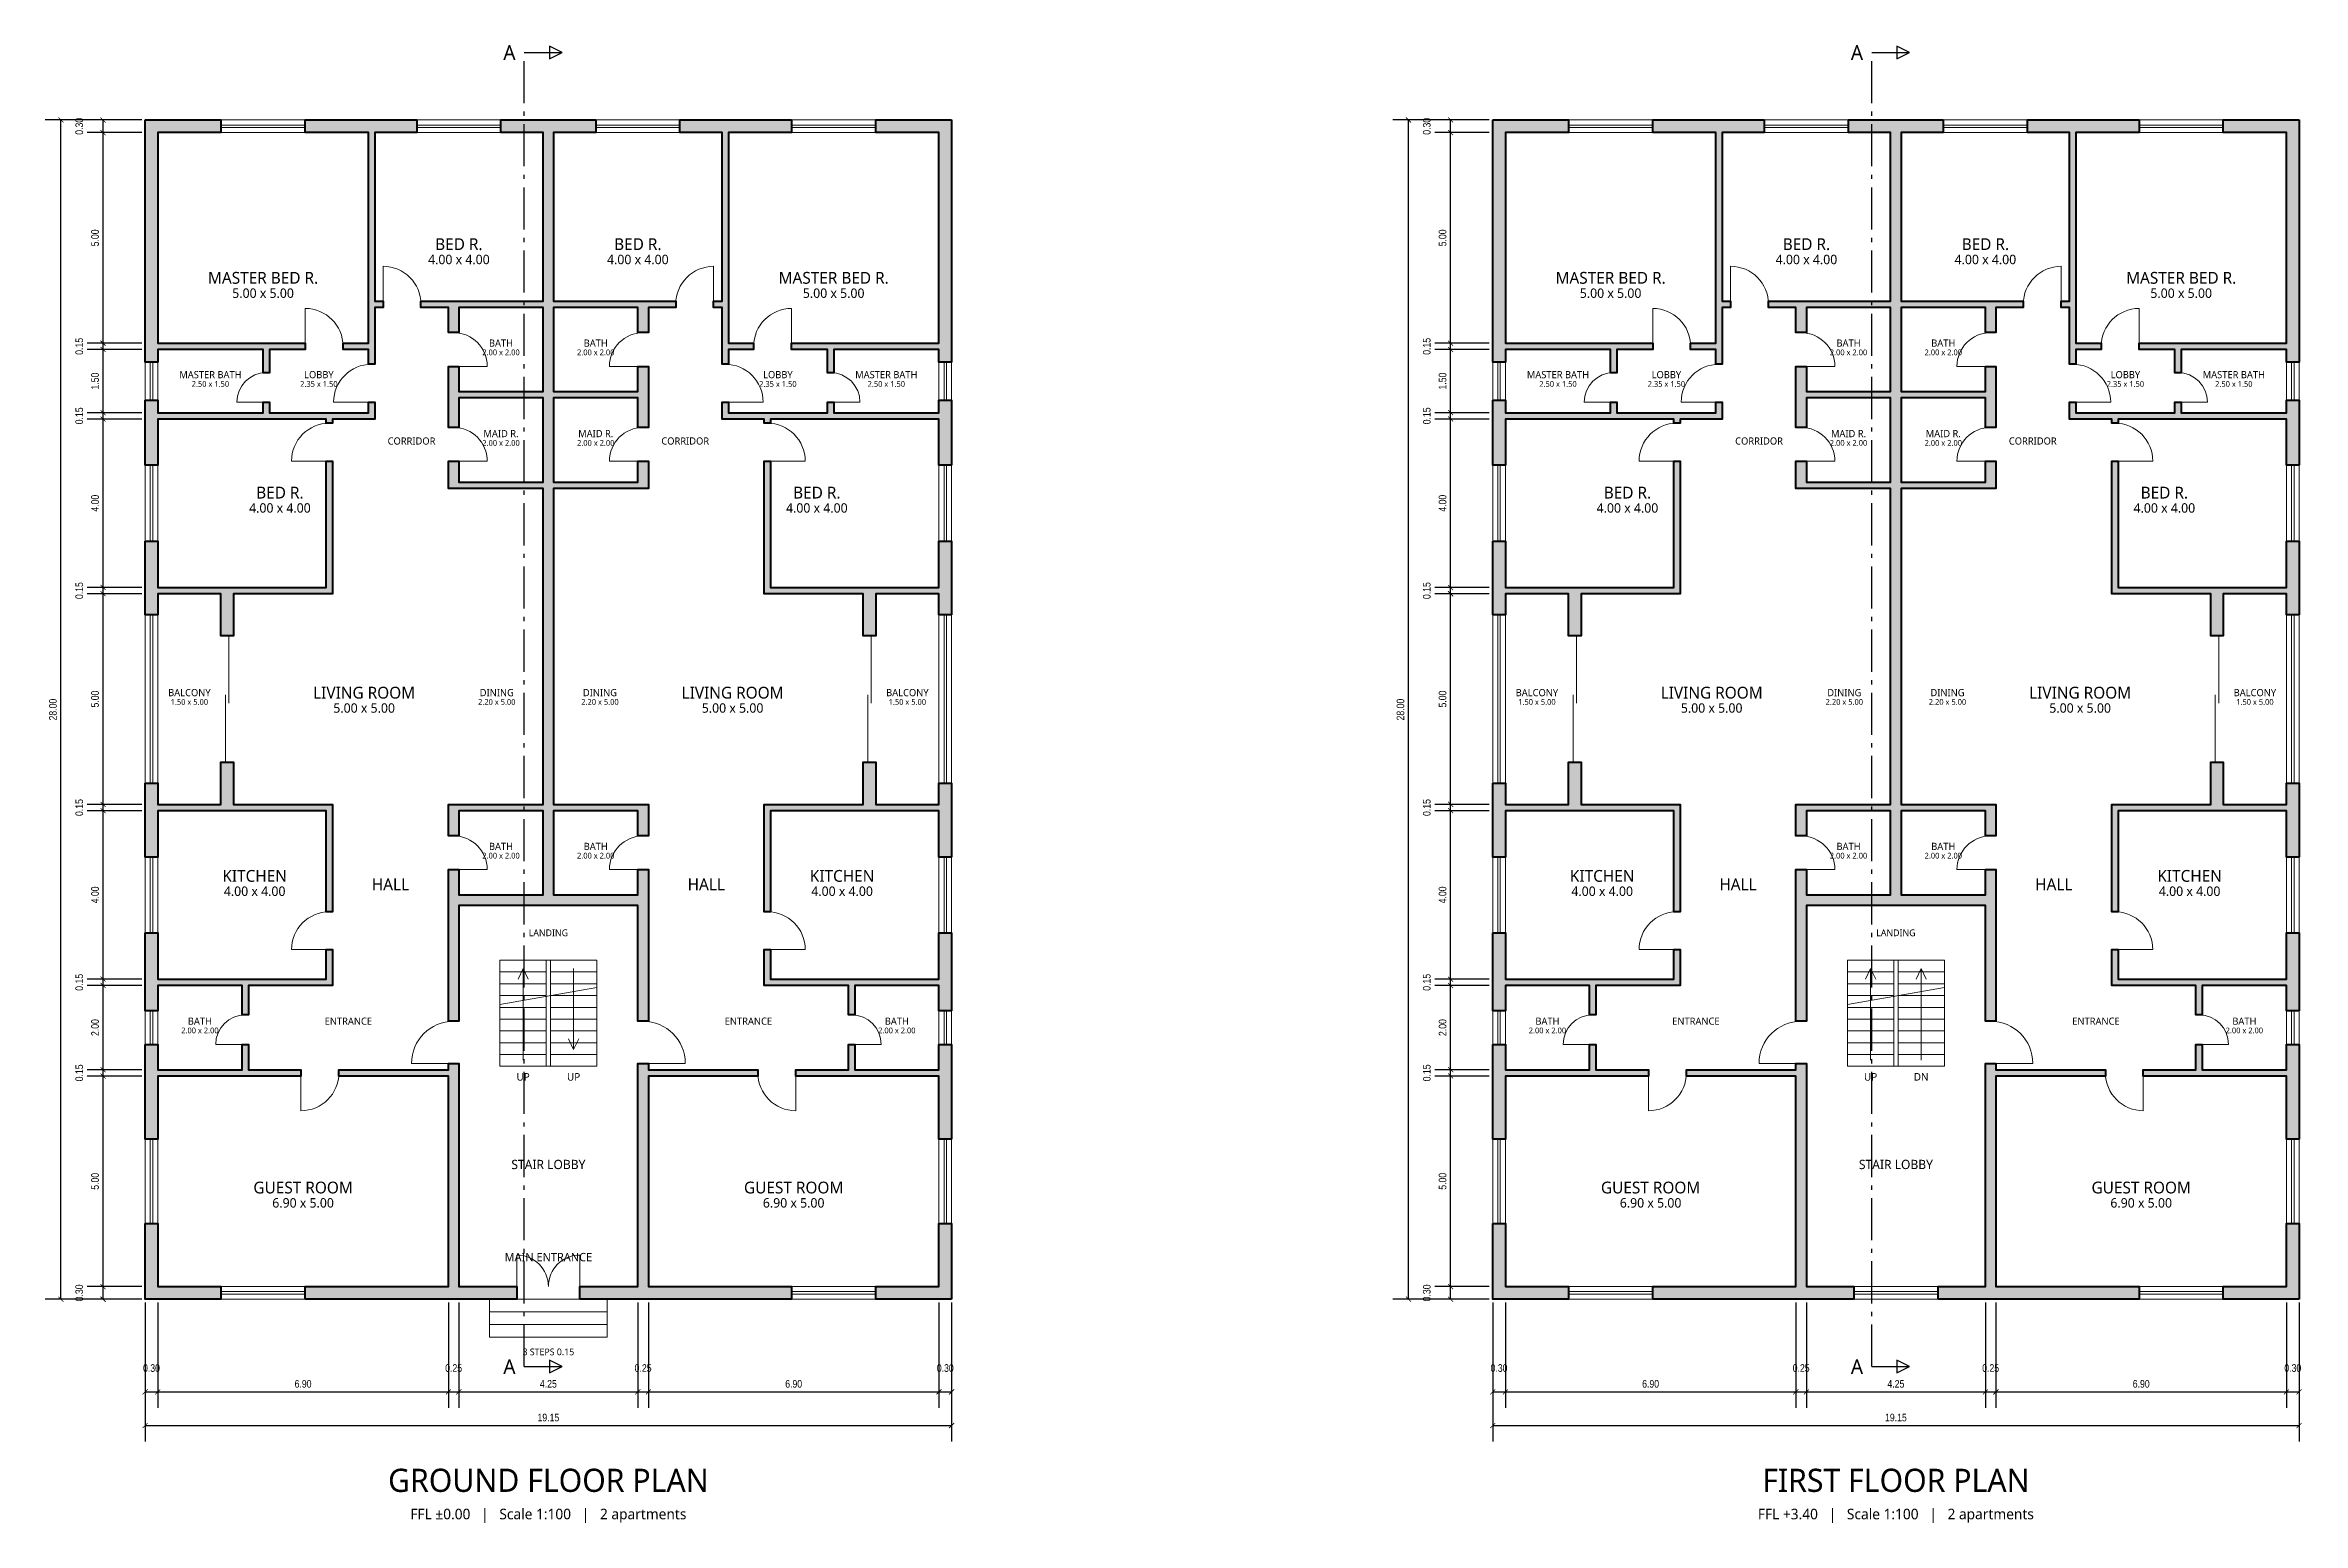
# Model space of a CAD drawing. Header units: metres. Extents: x -6 to 147, y -34 to 30.
# Drawn here: x -2.4 to 51.2, y -5.3 to 29.8 of the extents above; entities that cross this region are included whole.
import ezdxf
from ezdxf.enums import TextEntityAlignment as Align

# ---------------------------------------------------------------- set-up
doc = ezdxf.new("R2010")
doc.units = ezdxf.units.M
doc.linetypes.add('CENTER2', pattern=[1.4, 1, -0.2, 0, -0.2])
for name, color, linetype, lineweight in [('A-ANNO-DIMS', 1, 'Continuous', 18), ('A-ANNO-SYMB', 1, 'Continuous', 25), ('A-DOOR', 3, 'Continuous', 18), ('A-FLOR-STRS', 6, 'Continuous', 18), ('A-GLAZ', 4, 'Continuous', 18), ('A-WALL', 7, 'Continuous', 50), ('A-WALL-PATT', 8, 'Continuous', 0)]:
    doc.layers.add(name, color=color, linetype=linetype, lineweight=lineweight)
doc.layers.add('A-ANNO-TEXT', color=7, linetype='Continuous', lineweight=25, true_color=0x000000)
doc.styles.add('OpenSans', font='OpenSans-Regular.ttf')
doc.styles.add('OpenSansCondensed-Light', font='OpenSansCondensed-Light.ttf')
doc.dimstyles.new('EZDXF', dxfattribs={"dimtxt": 0.25, "dimasz": 0.175, "dimexe": 0.375, "dimexo": 0.125, "dimgap": 0.1, "dimtad": 1, "dimlfac": 100, "dimzin": 12, "dimdsep": 46, "dimtxsty": 'OpenSansCondensed-Light', "dimblk": 'ARCHTICK', "dimcen": 2.5, "dimazin": 3, "dimtfac": 0.5, "dimtmove": 2, "dimatfit": 3})

msp = doc.modelspace()

# ---------------------------------------------------------------- texts
at = {"layer": 'A-ANNO-SYMB', "style": 'OpenSans'}
for p in [(8.65, 29.6), (40.65, 29.6), (8.65, -1.6), (40.65, -1.6)]:
    msp.add_text('A', height=0.35, dxfattribs=at).set_placement(p, align=Align.MIDDLE_CENTER)
at = {"layer": 'A-ANNO-TEXT', "style": 'OpenSans'}
for s, height, p in [('4.00 x 4.00', 0.224, (7.45, 24.688)), ('BED R.', 0.28, (7.45, 25.052)), ('4.00 x 4.00', 0.224, (11.7, 24.688)), ('BED R.', 0.28, (11.7, 25.052)), ('4.00 x 4.00', 0.224, (39.45, 24.688)), ('BED R.', 0.28, (39.45, 25.052)), ('4.00 x 4.00', 0.224, (43.7, 24.688)), ('BED R.', 0.28, (43.7, 25.052)), ('MASTER BED R.', 0.28, (2.8, 24.252)), ('MASTER BED R.', 0.28, (16.35, 24.252)), ('MASTER BED R.', 0.28, (34.8, 24.252)), ('MASTER BED R.', 0.28, (48.35, 24.252)), ('5.00 x 5.00', 0.224, (2.8, 23.888)), ('5.00 x 5.00', 0.224, (16.35, 23.888)), ('5.00 x 5.00', 0.224, (34.8, 23.888)), ('5.00 x 5.00', 0.224, (48.35, 23.888)), ('2.00 x 2.00', 0.136, (8.45, 22.482)), ('BATH', 0.17, (8.45, 22.703)), ('2.00 x 2.00', 0.136, (10.7, 22.482)), ('BATH', 0.17, (10.7, 22.703)), ('2.00 x 2.00', 0.136, (40.45, 22.482)), ('BATH', 0.17, (40.45, 22.703)), ('2.00 x 2.00', 0.136, (42.7, 22.482)), ('BATH', 0.17, (42.7, 22.703)), ('MASTER BATH', 0.17, (1.55, 21.953)), ('LOBBY', 0.17, (4.125, 21.953)), ('LOBBY', 0.17, (15.025, 21.953)), ('MASTER BATH', 0.17, (17.6, 21.953)), ('MASTER BATH', 0.17, (33.55, 21.953)), ('LOBBY', 0.17, (36.125, 21.953)), ('LOBBY', 0.17, (47.025, 21.953)), ('MASTER BATH', 0.17, (49.6, 21.953)), ('2.50 x 1.50', 0.136, (1.55, 21.732)), ('2.35 x 1.50', 0.136, (4.125, 21.732)), ('2.35 x 1.50', 0.136, (15.025, 21.732)), ('2.50 x 1.50', 0.136, (17.6, 21.732)), ('2.50 x 1.50', 0.136, (33.55, 21.732)), ('2.35 x 1.50', 0.136, (36.125, 21.732)), ('2.35 x 1.50', 0.136, (47.025, 21.732)), ('2.50 x 1.50', 0.136, (49.6, 21.732)), ('CORRIDOR', 0.17, (6.325, 20.378)), ('2.00 x 2.00', 0.136, (8.45, 20.332)), ('MAID R.', 0.17, (8.45, 20.553)), ('2.00 x 2.00', 0.136, (10.7, 20.332)), ('MAID R.', 0.17, (10.7, 20.553)), ('CORRIDOR', 0.17, (12.825, 20.378)), ('CORRIDOR', 0.17, (38.325, 20.378)), ('2.00 x 2.00', 0.136, (40.45, 20.332)), ('MAID R.', 0.17, (40.45, 20.553)), ('2.00 x 2.00', 0.136, (42.7, 20.332)), ('MAID R.', 0.17, (42.7, 20.553)), ('CORRIDOR', 0.17, (44.825, 20.378)), ('4.00 x 4.00', 0.224, (3.2, 18.788)), ('BED R.', 0.28, (3.2, 19.152)), ('4.00 x 4.00', 0.224, (15.95, 18.788)), ('BED R.', 0.28, (15.95, 19.152)), ('4.00 x 4.00', 0.224, (35.2, 18.788)), ('BED R.', 0.28, (35.2, 19.152)), ('4.00 x 4.00', 0.224, (47.95, 18.788)), ('BED R.', 0.28, (47.95, 19.152)), ('BALCONY', 0.17, (1.05, 14.403)), ('LIVING ROOM', 0.28, (5.2, 14.402)), ('DINING', 0.17, (8.35, 14.403)), ('DINING', 0.17, (10.8, 14.403)), ('LIVING ROOM', 0.28, (13.95, 14.402)), ('BALCONY', 0.17, (18.1, 14.403)), ('BALCONY', 0.17, (33.05, 14.403)), ('LIVING ROOM', 0.28, (37.2, 14.402)), ('DINING', 0.17, (40.35, 14.403)), ('DINING', 0.17, (42.8, 14.403)), ('LIVING ROOM', 0.28, (45.95, 14.402)), ('BALCONY', 0.17, (50.1, 14.403)), ('1.50 x 5.00', 0.136, (1.05, 14.182)), ('5.00 x 5.00', 0.224, (5.2, 14.038)), ('2.20 x 5.00', 0.136, (8.35, 14.182)), ('2.20 x 5.00', 0.136, (10.8, 14.182)), ('5.00 x 5.00', 0.224, (13.95, 14.038)), ('1.50 x 5.00', 0.136, (18.1, 14.182)), ('1.50 x 5.00', 0.136, (33.05, 14.182)), ('5.00 x 5.00', 0.224, (37.2, 14.038)), ('2.20 x 5.00', 0.136, (40.35, 14.182)), ('2.20 x 5.00', 0.136, (42.8, 14.182)), ('5.00 x 5.00', 0.224, (45.95, 14.038)), ('1.50 x 5.00', 0.136, (50.1, 14.182)), ('BATH', 0.17, (8.45, 10.753)), ('BATH', 0.17, (10.7, 10.753)), ('BATH', 0.17, (40.45, 10.753)), ('BATH', 0.17, (42.7, 10.753)), ('KITCHEN', 0.28, (2.6, 10.052)), ('2.00 x 2.00', 0.136, (8.45, 10.532)), ('2.00 x 2.00', 0.136, (10.7, 10.532)), ('KITCHEN', 0.28, (16.55, 10.052)), ('KITCHEN', 0.28, (34.6, 10.052)), ('2.00 x 2.00', 0.136, (40.45, 10.532)), ('2.00 x 2.00', 0.136, (42.7, 10.532)), ('KITCHEN', 0.28, (48.55, 10.052)), ('4.00 x 4.00', 0.224, (2.6, 9.688)), ('HALL', 0.28, (5.825, 9.852)), ('HALL', 0.28, (13.325, 9.852)), ('4.00 x 4.00', 0.224, (16.55, 9.688)), ('4.00 x 4.00', 0.224, (34.6, 9.688)), ('HALL', 0.28, (37.825, 9.852)), ('HALL', 0.28, (45.325, 9.852)), ('4.00 x 4.00', 0.224, (48.55, 9.688)), ('LANDING', 0.16, (9.575, 8.7)), ('LANDING', 0.16, (41.575, 8.7)), ('2.00 x 2.00', 0.136, (1.3, 6.382)), ('BATH', 0.17, (1.3, 6.603)), ('ENTRANCE', 0.17, (4.825, 6.603)), ('ENTRANCE', 0.17, (14.325, 6.603)), ('2.00 x 2.00', 0.136, (17.85, 6.382)), ('BATH', 0.17, (17.85, 6.603)), ('2.00 x 2.00', 0.136, (33.3, 6.382)), ('BATH', 0.17, (33.3, 6.603)), ('ENTRANCE', 0.17, (36.825, 6.603)), ('ENTRANCE', 0.17, (46.325, 6.603)), ('2.00 x 2.00', 0.136, (49.85, 6.382)), ('BATH', 0.17, (49.85, 6.603)), ('UP', 0.18, (8.975, 5.28)), ('UP', 0.18, (10.175, 5.28)), ('UP', 0.18, (40.975, 5.28)), ('DN', 0.18, (42.175, 5.28)), ('STAIR LOBBY', 0.22, (9.575, 3.2)), ('STAIR LOBBY', 0.22, (41.575, 3.2)), ('GUEST ROOM', 0.28, (3.75, 2.652)), ('GUEST ROOM', 0.28, (15.4, 2.652)), ('GUEST ROOM', 0.28, (35.75, 2.652)), ('GUEST ROOM', 0.28, (47.4, 2.652)), ('6.90 x 5.00', 0.224, (3.75, 2.288)), ('6.90 x 5.00', 0.224, (15.4, 2.288)), ('6.90 x 5.00', 0.224, (35.75, 2.288)), ('6.90 x 5.00', 0.224, (47.4, 2.288)), ('MAIN ENTRANCE', 0.2, (9.575, 1)), ('3 STEPS 0.15', 0.16, (9.575, -1.25)), ('GROUND FLOOR PLAN', 0.55, (9.575, -4.3)), ('FIRST FLOOR PLAN', 0.55, (41.575, -4.3)), ('FFL ±0.00   |   Scale 1:100   |   2 apartments', 0.25, (9.575, -5.1)), ('FFL +3.40   |   Scale 1:100   |   2 apartments', 0.25, (41.575, -5.1))]:
    msp.add_text(s, height=height, dxfattribs=at).set_placement(p, align=Align.MIDDLE_CENTER)

# ---------------------------------------------------------------- blocks, each defined once
blk = doc.blocks.new('_ARCHTICK')
at = {"color": 0, "linetype": 'BYBLOCK', "const_width": 0.15}
blk.add_lwpolyline([(-0.5, -0.5), (0.5, 0.5)], dxfattribs=at)

# ---------------------------------------------------------------- dimensions: what is measured, and where the dimension line sits
at = {"layer": 'A-ANNO-DIMS'}
for base, p1, p2 in [((-2, 0), (0, 0), (0, 28)), ((-1, 27.7), (0, 27.7), (0, 28)), ((30, 0), (32, 0), (32, 28)), ((31, 27.7), (32, 27.7), (32, 28)), ((-1, 22.7), (0, 22.7), (0, 27.7)), ((31, 22.7), (32, 22.7), (32, 27.7)), ((-1, 22.55), (0, 22.55), (0, 22.7)), ((-1, 21.05), (0, 21.05), (0, 22.55)), ((31, 22.55), (32, 22.55), (32, 22.7)), ((31, 21.05), (32, 21.05), (32, 22.55)), ((-1, 20.9), (0, 20.9), (0, 21.05)), ((-1, 16.9), (0, 16.9), (0, 20.9)), ((31, 20.9), (32, 20.9), (32, 21.05)), ((31, 16.9), (32, 16.9), (32, 20.9)), ((-1, 16.75), (0, 16.75), (0, 16.9)), ((-1, 11.75), (0, 11.75), (0, 16.75)), ((31, 16.75), (32, 16.75), (32, 16.9)), ((31, 11.75), (32, 11.75), (32, 16.75)), ((-1, 11.6), (0, 11.6), (0, 11.75)), ((31, 11.6), (32, 11.6), (32, 11.75)), ((-1, 7.6), (0, 7.6), (0, 11.6)), ((31, 7.6), (32, 7.6), (32, 11.6)), ((-1, 7.45), (0, 7.45), (0, 7.6)), ((-1, 5.45), (0, 5.45), (0, 7.45)), ((31, 7.45), (32, 7.45), (32, 7.6)), ((31, 5.45), (32, 5.45), (32, 7.45)), ((-1, 5.3), (0, 5.3), (0, 5.45)), ((-1, 0.3), (0, 0.3), (0, 5.3)), ((31, 5.3), (32, 5.3), (32, 5.45)), ((31, 0.3), (32, 0.3), (32, 5.3)), ((-1, 0), (0, 0), (0, 0.3)), ((31, 0), (32, 0), (32, 0.3))]:
    msp.add_linear_dim(base=base, p1=p1, p2=p2, angle=90, dimstyle='EZDXF', override={"dimtxt": 0.18, "dimasz": 0.12, "dimexo": 0.08, "dimtad": 1, "dimtih": 0, "dimtoh": 0, "dimdec": 2, "dimlfac": 1, "dimzin": 0}, dxfattribs=at).render()
for base, p1, p2 in [((0, -2.2), (0, 0), (0.3, 0)), ((0, -3), (0, 0), (19.15, 0)), ((0.3, -2.2), (0.3, 0), (7.2, 0)), ((7.2, -2.2), (7.2, 0), (7.45, 0)), ((7.45, -2.2), (7.45, 0), (11.7, 0)), ((11.7, -2.2), (11.7, 0), (11.95, 0)), ((11.95, -2.2), (11.95, 0), (18.85, 0)), ((18.85, -2.2), (18.85, 0), (19.15, 0)), ((32, -2.2), (32, 0), (32.3, 0)), ((32, -3), (32, 0), (51.15, 0)), ((32.3, -2.2), (32.3, 0), (39.2, 0)), ((39.2, -2.2), (39.2, 0), (39.45, 0)), ((39.45, -2.2), (39.45, 0), (43.7, 0)), ((43.7, -2.2), (43.7, 0), (43.95, 0)), ((43.95, -2.2), (43.95, 0), (50.85, 0)), ((50.85, -2.2), (50.85, 0), (51.15, 0))]:
    msp.add_linear_dim(base=base, p1=p1, p2=p2, dimstyle='EZDXF', override={"dimtxt": 0.18, "dimasz": 0.12, "dimexo": 0.08, "dimtad": 1, "dimtih": 0, "dimtoh": 0, "dimdec": 2, "dimlfac": 1, "dimzin": 0}, dxfattribs=at).render()

# ---------------------------------------------------------------- hatches: boundary and pattern name
at = {"layer": 'A-WALL-PATT'}
for points in [[(0, 28), (1.8, 28), (1.8, 27.7), (0.3, 27.7), (0.3, 22.7), (3.8, 22.7), (3.8, 22.55), (2.95, 22.55), (2.95, 22), (2.8, 22), (2.8, 22.55), (0.3, 22.55), (0.3, 22.25), (0, 22.25), (0, 28)], [(6.45, 28), (6.45, 27.7), (5.45, 27.7), (5.45, 23.7), (5.65, 23.7), (5.65, 23.55), (5.45, 23.55), (5.45, 22.2), (5.3, 22.2), (5.3, 22.55), (4.7, 22.55), (4.7, 22.7), (5.3, 22.7), (5.3, 27.7), (3.8, 27.7), (3.8, 28), (6.45, 28)], [(10.7, 28), (10.7, 27.7), (9.7, 27.7), (9.7, 23.7), (12.6, 23.7), (12.6, 23.55), (11.95, 23.55), (11.95, 22.95), (11.7, 22.95), (11.7, 23.55), (9.7, 23.55), (9.7, 21.55), (11.7, 21.55), (11.7, 22.15), (11.95, 22.15), (11.95, 20.7), (11.7, 20.7), (11.7, 21.4), (9.7, 21.4), (9.7, 19.4), (11.7, 19.4), (11.7, 19.9), (11.95, 19.9), (11.95, 19.25), (11.7, 19.25), (11.65, 19.25), (9.7, 19.25), (9.7, 16.95), (9.7, 16.9), (9.7, 16.75), (9.7, 16.7), (9.7, 11.75), (11.85, 11.75), (11.9, 11.75), (11.95, 11.75), (11.95, 11.6), (11.95, 11.55), (11.95, 11), (11.7, 11), (11.7, 11.6), (9.7, 11.6), (9.7, 9.6), (11.7, 9.6), (11.7, 10.2), (11.95, 10.2), (11.95, 7.65), (11.95, 7.6), (11.95, 7.45), (11.95, 7.4), (11.95, 6.6), (11.7, 6.6), (11.7, 9.35), (7.45, 9.35), (7.45, 6.6), (7.2, 6.6), (7.2, 7.4), (7.2, 7.45), (7.2, 7.6), (7.2, 7.65), (7.2, 10.2), (7.45, 10.2), (7.45, 9.6), (9.45, 9.6), (9.45, 11.6), (7.45, 11.6), (7.45, 11), (7.2, 11), (7.2, 11.55), (7.2, 11.6), (7.2, 11.75), (7.25, 11.75), (7.3, 11.75), (9.45, 11.75), (9.45, 16.7), (9.45, 16.75), (9.45, 16.9), (9.45, 16.95), (9.45, 19.25), (7.5, 19.25), (7.45, 19.25), (7.2, 19.25), (7.2, 19.9), (7.45, 19.9), (7.45, 19.4), (9.45, 19.4), (9.45, 21.4), (7.45, 21.4), (7.45, 20.7), (7.2, 20.7), (7.2, 22.15), (7.45, 22.15), (7.45, 21.55), (9.45, 21.55), (9.45, 23.55), (7.45, 23.55), (7.45, 22.95), (7.2, 22.95), (7.2, 23.55), (6.55, 23.55), (6.55, 23.7), (9.45, 23.7), (9.45, 27.7), (8.45, 27.7), (8.45, 28), (10.7, 28)], [(15.35, 28), (15.35, 27.7), (13.85, 27.7), (13.85, 22.7), (14.45, 22.7), (14.45, 22.55), (13.85, 22.55), (13.85, 22.2), (13.7, 22.2), (13.7, 23.55), (13.5, 23.55), (13.5, 23.7), (13.7, 23.7), (13.7, 27.7), (12.7, 27.7), (12.7, 28), (15.35, 28)], [(19.15, 28), (19.15, 22.25), (18.85, 22.25), (18.85, 22.55), (16.35, 22.55), (16.35, 22), (16.2, 22), (16.2, 22.55), (15.35, 22.55), (15.35, 22.7), (18.85, 22.7), (18.85, 27.7), (17.35, 27.7), (17.35, 28), (19.15, 28)], [(32, 28), (33.8, 28), (33.8, 27.7), (32.3, 27.7), (32.3, 22.7), (35.8, 22.7), (35.8, 22.55), (34.95, 22.55), (34.95, 22), (34.8, 22), (34.8, 22.55), (32.3, 22.55), (32.3, 22.25), (32, 22.25), (32, 28)], [(38.45, 28), (38.45, 27.7), (37.45, 27.7), (37.45, 23.7), (37.65, 23.7), (37.65, 23.55), (37.45, 23.55), (37.45, 22.2), (37.3, 22.2), (37.3, 22.55), (36.7, 22.55), (36.7, 22.7), (37.3, 22.7), (37.3, 27.7), (35.8, 27.7), (35.8, 28), (38.45, 28)], [(42.7, 28), (42.7, 27.7), (41.7, 27.7), (41.7, 23.7), (44.6, 23.7), (44.6, 23.55), (43.95, 23.55), (43.95, 22.95), (43.7, 22.95), (43.7, 23.55), (41.7, 23.55), (41.7, 21.55), (43.7, 21.55), (43.7, 22.15), (43.95, 22.15), (43.95, 20.7), (43.7, 20.7), (43.7, 21.4), (41.7, 21.4), (41.7, 19.4), (43.7, 19.4), (43.7, 19.9), (43.95, 19.9), (43.95, 19.25), (43.7, 19.25), (43.65, 19.25), (41.7, 19.25), (41.7, 16.95), (41.7, 16.9), (41.7, 16.75), (41.7, 16.7), (41.7, 11.75), (43.85, 11.75), (43.9, 11.75), (43.95, 11.75), (43.95, 11.6), (43.95, 11.55), (43.95, 11), (43.7, 11), (43.7, 11.6), (41.7, 11.6), (41.7, 9.6), (43.7, 9.6), (43.7, 10.2), (43.95, 10.2), (43.95, 7.65), (43.95, 7.6), (43.95, 7.45), (43.95, 7.4), (43.95, 6.6), (43.7, 6.6), (43.7, 9.35), (39.45, 9.35), (39.45, 6.6), (39.2, 6.6), (39.2, 7.4), (39.2, 7.45), (39.2, 7.6), (39.2, 7.65), (39.2, 10.2), (39.45, 10.2), (39.45, 9.6), (41.45, 9.6), (41.45, 11.6), (39.45, 11.6), (39.45, 11), (39.2, 11), (39.2, 11.55), (39.2, 11.6), (39.2, 11.75), (39.25, 11.75), (39.3, 11.75), (41.45, 11.75), (41.45, 16.7), (41.45, 16.75), (41.45, 16.9), (41.45, 16.95), (41.45, 19.25), (39.5, 19.25), (39.45, 19.25), (39.2, 19.25), (39.2, 19.9), (39.45, 19.9), (39.45, 19.4), (41.45, 19.4), (41.45, 21.4), (39.45, 21.4), (39.45, 20.7), (39.2, 20.7), (39.2, 22.15), (39.45, 22.15), (39.45, 21.55), (41.45, 21.55), (41.45, 23.55), (39.45, 23.55), (39.45, 22.95), (39.2, 22.95), (39.2, 23.55), (38.55, 23.55), (38.55, 23.7), (41.45, 23.7), (41.45, 27.7), (40.45, 27.7), (40.45, 28), (42.7, 28)], [(47.35, 28), (47.35, 27.7), (45.85, 27.7), (45.85, 22.7), (46.45, 22.7), (46.45, 22.55), (45.85, 22.55), (45.85, 22.2), (45.7, 22.2), (45.7, 23.55), (45.5, 23.55), (45.5, 23.7), (45.7, 23.7), (45.7, 27.7), (44.7, 27.7), (44.7, 28), (47.35, 28)], [(51.15, 28), (51.15, 22.25), (50.85, 22.25), (50.85, 22.55), (48.35, 22.55), (48.35, 22), (48.2, 22), (48.2, 22.55), (47.35, 22.55), (47.35, 22.7), (50.85, 22.7), (50.85, 27.7), (49.35, 27.7), (49.35, 28), (51.15, 28)], [(0, 21.35), (0.3, 21.35), (0.3, 21.05), (2.8, 21.05), (2.8, 21.3), (2.95, 21.3), (2.95, 21.05), (5.3, 21.05), (5.3, 21.3), (5.45, 21.3), (5.45, 20.9), (4.45, 20.9), (4.45, 20.8), (4.3, 20.8), (4.3, 20.9), (0.3, 20.9), (0.3, 19.8), (0, 19.8), (0, 21.35)], [(19.15, 19.8), (18.85, 19.8), (18.85, 20.9), (14.85, 20.9), (14.85, 20.8), (14.7, 20.8), (14.7, 20.9), (13.7, 20.9), (13.7, 21.3), (13.85, 21.3), (13.85, 21.05), (16.2, 21.05), (16.2, 21.3), (16.35, 21.3), (16.35, 21.05), (18.85, 21.05), (18.85, 21.35), (19.15, 21.35), (19.15, 19.8)], [(32, 21.35), (32.3, 21.35), (32.3, 21.05), (34.8, 21.05), (34.8, 21.3), (34.95, 21.3), (34.95, 21.05), (37.3, 21.05), (37.3, 21.3), (37.45, 21.3), (37.45, 20.9), (36.45, 20.9), (36.45, 20.8), (36.3, 20.8), (36.3, 20.9), (32.3, 20.9), (32.3, 19.8), (32, 19.8), (32, 21.35)], [(51.15, 19.8), (50.85, 19.8), (50.85, 20.9), (46.85, 20.9), (46.85, 20.8), (46.7, 20.8), (46.7, 20.9), (45.7, 20.9), (45.7, 21.3), (45.85, 21.3), (45.85, 21.05), (48.2, 21.05), (48.2, 21.3), (48.35, 21.3), (48.35, 21.05), (50.85, 21.05), (50.85, 21.35), (51.15, 21.35), (51.15, 19.8)], [(0, 18), (0.3, 18), (0.3, 16.9), (4.3, 16.9), (4.3, 19.9), (4.45, 19.9), (4.45, 16.95), (4.45, 16.9), (4.45, 16.75), (2.1, 16.75), (2.1, 15.75), (1.8, 15.75), (1.8, 16.75), (0.3, 16.75), (0.3, 16.25), (0, 16.25), (0, 18)], [(19.15, 16.25), (18.85, 16.25), (18.85, 16.75), (17.35, 16.75), (17.35, 15.75), (17.05, 15.75), (17.05, 16.75), (14.7, 16.75), (14.7, 16.9), (14.7, 16.95), (14.7, 19.9), (14.85, 19.9), (14.85, 16.9), (18.85, 16.9), (18.85, 18), (19.15, 18), (19.15, 16.25)], [(32, 18), (32.3, 18), (32.3, 16.9), (36.3, 16.9), (36.3, 19.9), (36.45, 19.9), (36.45, 16.95), (36.45, 16.9), (36.45, 16.75), (34.1, 16.75), (34.1, 15.75), (33.8, 15.75), (33.8, 16.75), (32.3, 16.75), (32.3, 16.25), (32, 16.25), (32, 18)], [(51.15, 16.25), (50.85, 16.25), (50.85, 16.75), (49.35, 16.75), (49.35, 15.75), (49.05, 15.75), (49.05, 16.75), (46.7, 16.75), (46.7, 16.9), (46.7, 16.95), (46.7, 19.9), (46.85, 19.9), (46.85, 16.9), (50.85, 16.9), (50.85, 18), (51.15, 18), (51.15, 16.25)], [(0, 12.25), (0.3, 12.25), (0.3, 11.75), (1.8, 11.75), (1.8, 12.75), (2.1, 12.75), (2.1, 11.75), (4.45, 11.75), (4.45, 11.6), (4.45, 11.55), (4.45, 9.2), (4.3, 9.2), (4.3, 11.6), (0.3, 11.6), (0.3, 10.5), (0, 10.5), (0, 12.25)], [(19.15, 10.5), (18.85, 10.5), (18.85, 11.6), (14.85, 11.6), (14.85, 9.2), (14.7, 9.2), (14.7, 11.55), (14.7, 11.6), (14.7, 11.75), (17.05, 11.75), (17.05, 12.75), (17.35, 12.75), (17.35, 11.75), (18.85, 11.75), (18.85, 12.25), (19.15, 12.25), (19.15, 10.5)], [(32, 12.25), (32.3, 12.25), (32.3, 11.75), (33.8, 11.75), (33.8, 12.75), (34.1, 12.75), (34.1, 11.75), (36.45, 11.75), (36.45, 11.6), (36.45, 11.55), (36.45, 9.2), (36.3, 9.2), (36.3, 11.6), (32.3, 11.6), (32.3, 10.5), (32, 10.5), (32, 12.25)], [(51.15, 10.5), (50.85, 10.5), (50.85, 11.6), (46.85, 11.6), (46.85, 9.2), (46.7, 9.2), (46.7, 11.55), (46.7, 11.6), (46.7, 11.75), (49.05, 11.75), (49.05, 12.75), (49.35, 12.75), (49.35, 11.75), (50.85, 11.75), (50.85, 12.25), (51.15, 12.25), (51.15, 10.5)], [(0, 8.7), (0.3, 8.7), (0.3, 7.6), (4.3, 7.6), (4.3, 8.3), (4.45, 8.3), (4.45, 7.65), (4.45, 7.6), (4.45, 7.45), (2.45, 7.45), (2.45, 6.75), (2.3, 6.75), (2.3, 7.45), (0.3, 7.45), (0.3, 6.85), (0, 6.85), (0, 8.7)], [(19.15, 6.85), (18.85, 6.85), (18.85, 7.45), (16.85, 7.45), (16.85, 6.75), (16.7, 6.75), (16.7, 7.45), (14.7, 7.45), (14.7, 7.6), (14.7, 7.65), (14.7, 8.3), (14.85, 8.3), (14.85, 7.6), (18.85, 7.6), (18.85, 8.7), (19.15, 8.7), (19.15, 6.85)], [(32, 8.7), (32.3, 8.7), (32.3, 7.6), (36.3, 7.6), (36.3, 8.3), (36.45, 8.3), (36.45, 7.65), (36.45, 7.6), (36.45, 7.45), (34.45, 7.45), (34.45, 6.75), (34.3, 6.75), (34.3, 7.45), (32.3, 7.45), (32.3, 6.85), (32, 6.85), (32, 8.7)], [(51.15, 6.85), (50.85, 6.85), (50.85, 7.45), (48.85, 7.45), (48.85, 6.75), (48.7, 6.75), (48.7, 7.45), (46.7, 7.45), (46.7, 7.6), (46.7, 7.65), (46.7, 8.3), (46.85, 8.3), (46.85, 7.6), (50.85, 7.6), (50.85, 8.7), (51.15, 8.7), (51.15, 6.85)], [(0, 6.05), (0.3, 6.05), (0.3, 5.45), (2.3, 5.45), (2.3, 6.05), (2.45, 6.05), (2.45, 5.45), (3.7, 5.45), (3.7, 5.3), (0.3, 5.3), (0.3, 3.8), (0, 3.8), (0, 6.05)], [(19.15, 3.8), (18.85, 3.8), (18.85, 5.3), (15.45, 5.3), (15.45, 5.45), (16.7, 5.45), (16.7, 6.05), (16.85, 6.05), (16.85, 5.45), (18.85, 5.45), (18.85, 6.05), (19.15, 6.05), (19.15, 3.8)], [(32, 6.05), (32.3, 6.05), (32.3, 5.45), (34.3, 5.45), (34.3, 6.05), (34.45, 6.05), (34.45, 5.45), (35.7, 5.45), (35.7, 5.3), (32.3, 5.3), (32.3, 3.8), (32, 3.8), (32, 6.05)], [(51.15, 3.8), (50.85, 3.8), (50.85, 5.3), (47.45, 5.3), (47.45, 5.45), (48.7, 5.45), (48.7, 6.05), (48.85, 6.05), (48.85, 5.45), (50.85, 5.45), (50.85, 6.05), (51.15, 6.05), (51.15, 3.8)], [(3.8, 0), (3.8, 0.3), (7.2, 0.3), (7.2, 5.3), (4.6, 5.3), (4.6, 5.45), (7.2, 5.45), (7.2, 5.6), (7.45, 5.6), (7.45, 0.3), (8.825, 0.3), (8.825, 0), (3.8, 0)], [(10.325, 0), (10.325, 0.3), (11.7, 0.3), (11.7, 5.6), (11.95, 5.6), (11.95, 5.45), (14.55, 5.45), (14.55, 5.3), (11.95, 5.3), (11.95, 0.3), (15.35, 0.3), (15.35, 0), (10.325, 0)], [(35.8, 0), (35.8, 0.3), (39.2, 0.3), (39.2, 5.3), (36.6, 5.3), (36.6, 5.45), (39.2, 5.45), (39.2, 5.6), (39.45, 5.6), (39.45, 0.3), (40.575, 0.3), (40.575, 0), (35.8, 0)], [(42.575, 0), (42.575, 0.3), (43.7, 0.3), (43.7, 5.6), (43.95, 5.6), (43.95, 5.45), (46.55, 5.45), (46.55, 5.3), (43.95, 5.3), (43.95, 0.3), (47.35, 0.3), (47.35, 0), (42.575, 0)], [(0, 1.8), (0.3, 1.8), (0.3, 0.3), (1.8, 0.3), (1.8, 0), (0, 0), (0, 1.8)], [(19.15, 0), (17.35, 0), (17.35, 0.3), (18.85, 0.3), (18.85, 1.8), (19.15, 1.8), (19.15, 0)], [(32, 1.8), (32.3, 1.8), (32.3, 0.3), (33.8, 0.3), (33.8, 0), (32, 0), (32, 1.8)], [(51.15, 0), (49.35, 0), (49.35, 0.3), (50.85, 0.3), (50.85, 1.8), (51.15, 1.8), (51.15, 0)]]:
    msp.add_hatch(color=8, dxfattribs=at).paths.add_polyline_path(points)

# ---------------------------------------------------------------- linework, layer by layer
at = {"layer": 'A-ANNO-SYMB', "linetype": 'CENTER2'}
for p, q in [((9, -1.6), (9, 29.6)), ((41, -1.6), (41, 29.6))]:
    msp.add_line(p, q, dxfattribs=at)
at = {"layer": 'A-ANNO-SYMB'}
for points in [[(9, 29.6), (9.9, 29.6)], [(41, 29.6), (41.9, 29.6)], [(9, -1.6), (9.9, -1.6)], [(41, -1.6), (41.9, -1.6)]]:
    msp.add_lwpolyline(points, dxfattribs=at)
for points in [[(9.9, 29.6), (9.6, 29.75), (9.6, 29.45)], [(41.9, 29.6), (41.6, 29.75), (41.6, 29.45)], [(9.9, -1.6), (9.6, -1.45), (9.6, -1.75)], [(41.9, -1.6), (41.6, -1.45), (41.6, -1.75)]]:
    msp.add_lwpolyline(points, close=True, dxfattribs=at)
at = {"layer": 'A-DOOR'}
for p, q in [((5.65, 23.625), (5.65, 24.525)), ((13.5, 23.625), (13.5, 24.525)), ((37.65, 23.625), (37.65, 24.525)), ((45.5, 23.625), (45.5, 24.525)), ((3.8, 22.625), (3.8, 23.525)), ((15.35, 22.625), (15.35, 23.525)), ((35.8, 22.625), (35.8, 23.525)), ((47.35, 22.625), (47.35, 23.525)), ((7.325, 22.15), (8.125, 22.15)), ((11.825, 22.15), (11.025, 22.15)), ((39.325, 22.15), (40.125, 22.15)), ((43.825, 22.15), (43.025, 22.15)), ((2.875, 21.3), (2.175, 21.3)), ((5.375, 21.3), (4.475, 21.3)), ((13.775, 21.3), (14.675, 21.3)), ((16.275, 21.3), (16.975, 21.3)), ((34.875, 21.3), (34.175, 21.3)), ((37.375, 21.3), (36.475, 21.3)), ((45.775, 21.3), (46.675, 21.3)), ((48.275, 21.3), (48.975, 21.3)), ((4.375, 19.9), (3.475, 19.9)), ((7.325, 19.9), (8.125, 19.9)), ((11.825, 19.9), (11.025, 19.9)), ((14.775, 19.9), (15.675, 19.9)), ((36.375, 19.9), (35.475, 19.9)), ((39.325, 19.9), (40.125, 19.9)), ((43.825, 19.9), (43.025, 19.9)), ((46.775, 19.9), (47.675, 19.9)), ((1.99, 14.15), (1.99, 15.75)), ((17.24, 14.15), (17.24, 15.75)), ((33.99, 14.15), (33.99, 15.75)), ((49.24, 14.15), (49.24, 15.75)), ((1.91, 12.75), (1.91, 14.35)), ((17.16, 12.75), (17.16, 14.35)), ((33.91, 12.75), (33.91, 14.35)), ((49.16, 12.75), (49.16, 14.35)), ((7.325, 10.2), (8.125, 10.2)), ((11.825, 10.2), (11.025, 10.2)), ((39.325, 10.2), (40.125, 10.2)), ((43.825, 10.2), (43.025, 10.2)), ((4.375, 8.3), (3.475, 8.3)), ((14.775, 8.3), (15.675, 8.3)), ((36.375, 8.3), (35.475, 8.3)), ((46.775, 8.3), (47.675, 8.3)), ((2.375, 6.05), (1.675, 6.05)), ((16.775, 6.05), (17.475, 6.05)), ((34.375, 6.05), (33.675, 6.05)), ((48.775, 6.05), (49.475, 6.05)), ((3.7, 5.375), (3.7, 4.475)), ((7.325, 5.6), (6.325, 5.6)), ((11.825, 5.6), (12.825, 5.6)), ((15.45, 5.375), (15.45, 4.475)), ((35.7, 5.375), (35.7, 4.475)), ((39.325, 5.6), (38.325, 5.6)), ((43.825, 5.6), (44.825, 5.6)), ((47.45, 5.375), (47.45, 4.475)), ((8.825, 0.3), (8.825, 1.05)), ((10.325, 0.3), (10.325, 1.05))]:
    msp.add_line(p, q, dxfattribs=at)
for centre, radius, start, end in [((5.65, 23.625), 0.9, 0, 90), ((13.5, 23.625), 0.9, 90, 180), ((37.65, 23.625), 0.9, 0, 90), ((45.5, 23.625), 0.9, 90, 180), ((3.8, 22.625), 0.9, 0, 90), ((15.35, 22.625), 0.9, 90, 180), ((35.8, 22.625), 0.9, 0, 90), ((47.35, 22.625), 0.9, 90, 180), ((7.325, 22.15), 0.8, 0, 90), ((11.825, 22.15), 0.8, 90, 180), ((39.325, 22.15), 0.8, 0, 90), ((43.825, 22.15), 0.8, 90, 180), ((2.875, 21.3), 0.7, 90, 180), ((5.375, 21.3), 0.9, 90, 180), ((13.775, 21.3), 0.9, 0, 90), ((16.275, 21.3), 0.7, 0, 90), ((34.875, 21.3), 0.7, 90, 180), ((37.375, 21.3), 0.9, 90, 180), ((45.775, 21.3), 0.9, 0, 90), ((48.275, 21.3), 0.7, 0, 90), ((4.375, 19.9), 0.9, 90, 180), ((7.325, 19.9), 0.8, 0, 90), ((11.825, 19.9), 0.8, 90, 180), ((14.775, 19.9), 0.9, 0, 90), ((36.375, 19.9), 0.9, 90, 180), ((39.325, 19.9), 0.8, 0, 90), ((43.825, 19.9), 0.8, 90, 180), ((46.775, 19.9), 0.9, 0, 90), ((7.325, 10.2), 0.8, 0, 90), ((11.825, 10.2), 0.8, 90, 180), ((39.325, 10.2), 0.8, 0, 90), ((43.825, 10.2), 0.8, 90, 180), ((4.375, 8.3), 0.9, 90, 180), ((14.775, 8.3), 0.9, 0, 90), ((36.375, 8.3), 0.9, 90, 180), ((46.775, 8.3), 0.9, 0, 90), ((2.375, 6.05), 0.7, 90, 180), ((7.325, 5.6), 1, 90, 180), ((11.825, 5.6), 1, 0, 90), ((16.775, 6.05), 0.7, 0, 90), ((34.375, 6.05), 0.7, 90, 180), ((39.325, 5.6), 1, 90, 180), ((43.825, 5.6), 1, 0, 90), ((48.775, 6.05), 0.7, 0, 90), ((3.7, 5.375), 0.9, 270, 0), ((15.45, 5.375), 0.9, 180, 270), ((35.7, 5.375), 0.9, 270, 0), ((47.45, 5.375), 0.9, 180, 270), ((8.825, 0.3), 0.75, 0, 90), ((10.325, 0.3), 0.75, 90, 180)]:
    msp.add_arc(centre, radius, start, end, dxfattribs=at)
at = {"layer": 'A-FLOR-STRS'}
for p, q in [((8.425, 8.05), (9.525, 8.05)), ((8.425, 8.05), (10.725, 8.05)), ((9.625, 8.05), (10.725, 8.05)), ((40.425, 8.05), (41.525, 8.05)), ((40.425, 8.05), (42.725, 8.05)), ((41.625, 8.05), (42.725, 8.05)), ((8.425, 7.77), (9.525, 7.77)), ((8.975, 5.68), (8.975, 7.85)), ((9.625, 7.77), (10.725, 7.77)), ((10.175, 7.85), (10.175, 5.93)), ((40.425, 7.77), (41.525, 7.77)), ((40.975, 5.68), (40.975, 7.85)), ((41.625, 7.77), (42.725, 7.77)), ((42.175, 5.68), (42.175, 7.85)), ((8.425, 7.49), (9.525, 7.49)), ((8.425, 7), (10.725, 7.4)), ((8.425, 7.21), (9.525, 7.21)), ((9.625, 7.49), (10.725, 7.49)), ((9.625, 7.21), (10.725, 7.21)), ((40.425, 7.49), (41.525, 7.49)), ((40.425, 7), (42.725, 7.4)), ((40.425, 7.21), (41.525, 7.21)), ((41.625, 7.49), (42.725, 7.49)), ((41.625, 7.21), (42.725, 7.21)), ((8.425, 6.93), (9.525, 6.93)), ((8.425, 6.65), (9.525, 6.65)), ((9.625, 6.93), (10.725, 6.93)), ((9.625, 6.65), (10.725, 6.65)), ((40.425, 6.93), (41.525, 6.93)), ((40.425, 6.65), (41.525, 6.65)), ((41.625, 6.93), (42.725, 6.93)), ((41.625, 6.65), (42.725, 6.65)), ((8.425, 6.37), (9.525, 6.37)), ((8.425, 6.09), (9.525, 6.09)), ((9.625, 6.37), (10.725, 6.37)), ((9.625, 6.09), (10.725, 6.09)), ((40.425, 6.37), (41.525, 6.37)), ((40.425, 6.09), (41.525, 6.09)), ((41.625, 6.37), (42.725, 6.37)), ((41.625, 6.09), (42.725, 6.09)), ((8.425, 5.81), (9.525, 5.81)), ((8.425, 5.53), (9.525, 5.53)), ((9.625, 5.81), (10.725, 5.81)), ((9.625, 5.53), (10.725, 5.53)), ((40.425, 5.81), (41.525, 5.81)), ((40.425, 5.53), (41.525, 5.53)), ((41.625, 5.81), (42.725, 5.81)), ((41.625, 5.53), (42.725, 5.53)), ((8.175, 0), (10.975, 0)), ((8.175, 0), (8.175, -0.9)), ((10.975, 0), (10.975, -0.9)), ((8.175, -0.3), (10.975, -0.3)), ((8.175, -0.6), (10.975, -0.6)), ((8.175, -0.9), (10.975, -0.9))]:
    msp.add_line(p, q, dxfattribs=at)
for points in [[(8.425, 5.53), (9.525, 5.53), (9.525, 8.05), (8.425, 8.05)], [(9.525, 5.53), (9.625, 5.53), (9.625, 8.05), (9.525, 8.05)], [(9.625, 5.53), (10.725, 5.53), (10.725, 8.05), (9.625, 8.05)], [(40.425, 5.53), (41.525, 5.53), (41.525, 8.05), (40.425, 8.05)], [(41.525, 5.53), (41.625, 5.53), (41.625, 8.05), (41.525, 8.05)], [(41.625, 5.53), (42.725, 5.53), (42.725, 8.05), (41.625, 8.05)]]:
    msp.add_lwpolyline(points, close=True, dxfattribs=at)
for points in [[(8.855, 7.6), (8.975, 7.85), (9.095, 7.6)], [(40.855, 7.6), (40.975, 7.85), (41.095, 7.6)], [(42.055, 7.6), (42.175, 7.85), (42.295, 7.6)], [(10.055, 6.18), (10.175, 5.93), (10.295, 6.18)]]:
    msp.add_lwpolyline(points, dxfattribs=at)
at = {"layer": 'A-GLAZ'}
for p, q in [((1.8, 27.88), (3.8, 27.88)), ((6.45, 27.88), (8.45, 27.88)), ((10.7, 27.88), (12.7, 27.88)), ((15.35, 27.88), (17.35, 27.88)), ((33.8, 27.88), (35.8, 27.88)), ((38.45, 27.88), (40.45, 27.88)), ((42.7, 27.88), (44.7, 27.88)), ((47.35, 27.88), (49.35, 27.88)), ((1.8, 27.82), (3.8, 27.82)), ((6.45, 27.82), (8.45, 27.82)), ((10.7, 27.82), (12.7, 27.82)), ((15.35, 27.82), (17.35, 27.82)), ((33.8, 27.82), (35.8, 27.82)), ((38.45, 27.82), (40.45, 27.82)), ((42.7, 27.82), (44.7, 27.82)), ((47.35, 27.82), (49.35, 27.82)), ((0.12, 21.35), (0.12, 22.25)), ((0.18, 21.35), (0.18, 22.25)), ((18.97, 21.35), (18.97, 22.25)), ((19.03, 21.35), (19.03, 22.25)), ((32.12, 21.35), (32.12, 22.25)), ((32.18, 21.35), (32.18, 22.25)), ((50.97, 21.35), (50.97, 22.25)), ((51.03, 21.35), (51.03, 22.25)), ((0.12, 18), (0.12, 19.8)), ((0.18, 18), (0.18, 19.8)), ((18.97, 18), (18.97, 19.8)), ((19.03, 18), (19.03, 19.8)), ((32.12, 18), (32.12, 19.8)), ((32.18, 18), (32.18, 19.8)), ((50.97, 18), (50.97, 19.8)), ((51.03, 18), (51.03, 19.8)), ((0.12, 12.25), (0.12, 16.25)), ((0.18, 12.25), (0.18, 16.25)), ((18.97, 12.25), (18.97, 16.25)), ((19.03, 12.25), (19.03, 16.25)), ((32.12, 12.25), (32.12, 16.25)), ((32.18, 12.25), (32.18, 16.25)), ((50.97, 12.25), (50.97, 16.25)), ((51.03, 12.25), (51.03, 16.25)), ((0.12, 8.7), (0.12, 10.5)), ((0.18, 8.7), (0.18, 10.5)), ((18.97, 8.7), (18.97, 10.5)), ((19.03, 8.7), (19.03, 10.5)), ((32.12, 8.7), (32.12, 10.5)), ((32.18, 8.7), (32.18, 10.5)), ((50.97, 8.7), (50.97, 10.5)), ((51.03, 8.7), (51.03, 10.5)), ((0.12, 6.05), (0.12, 6.85)), ((0.18, 6.05), (0.18, 6.85)), ((18.97, 6.05), (18.97, 6.85)), ((19.03, 6.05), (19.03, 6.85)), ((32.12, 6.05), (32.12, 6.85)), ((32.18, 6.05), (32.18, 6.85)), ((50.97, 6.05), (50.97, 6.85)), ((51.03, 6.05), (51.03, 6.85)), ((0.12, 1.8), (0.12, 3.8)), ((0.18, 1.8), (0.18, 3.8)), ((18.97, 1.8), (18.97, 3.8)), ((19.03, 1.8), (19.03, 3.8)), ((32.12, 1.8), (32.12, 3.8)), ((32.18, 1.8), (32.18, 3.8)), ((50.97, 1.8), (50.97, 3.8)), ((51.03, 1.8), (51.03, 3.8)), ((1.8, 0.18), (3.8, 0.18)), ((1.8, 0.12), (3.8, 0.12)), ((15.35, 0.18), (17.35, 0.18)), ((15.35, 0.12), (17.35, 0.12)), ((33.8, 0.18), (35.8, 0.18)), ((33.8, 0.12), (35.8, 0.12)), ((40.575, 0.18), (42.575, 0.18)), ((40.575, 0.12), (42.575, 0.12)), ((47.35, 0.18), (49.35, 0.18)), ((47.35, 0.12), (49.35, 0.12))]:
    msp.add_line(p, q, dxfattribs=at)
for points in [[(1.8, 27.7), (3.8, 27.7), (3.8, 28), (1.8, 28)], [(6.45, 27.7), (8.45, 27.7), (8.45, 28), (6.45, 28)], [(10.7, 27.7), (12.7, 27.7), (12.7, 28), (10.7, 28)], [(15.35, 27.7), (17.35, 27.7), (17.35, 28), (15.35, 28)], [(33.8, 27.7), (35.8, 27.7), (35.8, 28), (33.8, 28)], [(38.45, 27.7), (40.45, 27.7), (40.45, 28), (38.45, 28)], [(42.7, 27.7), (44.7, 27.7), (44.7, 28), (42.7, 28)], [(47.35, 27.7), (49.35, 27.7), (49.35, 28), (47.35, 28)], [(0, 21.35), (0.3, 21.35), (0.3, 22.25), (0, 22.25)], [(18.85, 21.35), (19.15, 21.35), (19.15, 22.25), (18.85, 22.25)], [(32, 21.35), (32.3, 21.35), (32.3, 22.25), (32, 22.25)], [(50.85, 21.35), (51.15, 21.35), (51.15, 22.25), (50.85, 22.25)], [(0, 18), (0.3, 18), (0.3, 19.8), (0, 19.8)], [(18.85, 18), (19.15, 18), (19.15, 19.8), (18.85, 19.8)], [(32, 18), (32.3, 18), (32.3, 19.8), (32, 19.8)], [(50.85, 18), (51.15, 18), (51.15, 19.8), (50.85, 19.8)], [(0, 12.25), (0.3, 12.25), (0.3, 16.25), (0, 16.25)], [(18.85, 12.25), (19.15, 12.25), (19.15, 16.25), (18.85, 16.25)], [(32, 12.25), (32.3, 12.25), (32.3, 16.25), (32, 16.25)], [(50.85, 12.25), (51.15, 12.25), (51.15, 16.25), (50.85, 16.25)], [(0, 8.7), (0.3, 8.7), (0.3, 10.5), (0, 10.5)], [(18.85, 8.7), (19.15, 8.7), (19.15, 10.5), (18.85, 10.5)], [(32, 8.7), (32.3, 8.7), (32.3, 10.5), (32, 10.5)], [(50.85, 8.7), (51.15, 8.7), (51.15, 10.5), (50.85, 10.5)], [(0, 6.05), (0.3, 6.05), (0.3, 6.85), (0, 6.85)], [(18.85, 6.05), (19.15, 6.05), (19.15, 6.85), (18.85, 6.85)], [(32, 6.05), (32.3, 6.05), (32.3, 6.85), (32, 6.85)], [(50.85, 6.05), (51.15, 6.05), (51.15, 6.85), (50.85, 6.85)], [(0, 1.8), (0.3, 1.8), (0.3, 3.8), (0, 3.8)], [(18.85, 1.8), (19.15, 1.8), (19.15, 3.8), (18.85, 3.8)], [(32, 1.8), (32.3, 1.8), (32.3, 3.8), (32, 3.8)], [(50.85, 1.8), (51.15, 1.8), (51.15, 3.8), (50.85, 3.8)], [(1.8, 0), (3.8, 0), (3.8, 0.3), (1.8, 0.3)], [(15.35, 0), (17.35, 0), (17.35, 0.3), (15.35, 0.3)], [(33.8, 0), (35.8, 0), (35.8, 0.3), (33.8, 0.3)], [(40.575, 0), (42.575, 0), (42.575, 0.3), (40.575, 0.3)], [(47.35, 0), (49.35, 0), (49.35, 0.3), (47.35, 0.3)]]:
    msp.add_lwpolyline(points, close=True, dxfattribs=at)
at = {"layer": 'A-WALL'}
for points in [[(0, 28), (1.8, 28), (1.8, 27.7), (0.3, 27.7), (0.3, 22.7), (3.8, 22.7), (3.8, 22.55), (2.95, 22.55), (2.95, 22), (2.8, 22), (2.8, 22.55), (0.3, 22.55), (0.3, 22.25), (0, 22.25), (0, 28)], [(6.45, 28), (6.45, 27.7), (5.45, 27.7), (5.45, 23.7), (5.65, 23.7), (5.65, 23.55), (5.45, 23.55), (5.45, 22.2), (5.3, 22.2), (5.3, 22.55), (4.7, 22.55), (4.7, 22.7), (5.3, 22.7), (5.3, 27.7), (3.8, 27.7), (3.8, 28), (6.45, 28)], [(10.7, 28), (10.7, 27.7), (9.7, 27.7), (9.7, 23.7), (12.6, 23.7), (12.6, 23.55), (11.95, 23.55), (11.95, 22.95), (11.7, 22.95), (11.7, 23.55), (9.7, 23.55), (9.7, 21.55), (11.7, 21.55), (11.7, 22.15), (11.95, 22.15), (11.95, 20.7), (11.7, 20.7), (11.7, 21.4), (9.7, 21.4), (9.7, 19.4), (11.7, 19.4), (11.7, 19.9), (11.95, 19.9), (11.95, 19.25), (11.7, 19.25), (11.65, 19.25), (9.7, 19.25), (9.7, 16.95), (9.7, 16.9), (9.7, 16.75), (9.7, 16.7), (9.7, 11.75), (11.85, 11.75), (11.9, 11.75), (11.95, 11.75), (11.95, 11.6), (11.95, 11.55), (11.95, 11), (11.7, 11), (11.7, 11.6), (9.7, 11.6), (9.7, 9.6), (11.7, 9.6), (11.7, 10.2), (11.95, 10.2), (11.95, 7.65), (11.95, 7.6), (11.95, 7.45), (11.95, 7.4), (11.95, 6.6), (11.7, 6.6), (11.7, 9.35), (7.45, 9.35), (7.45, 6.6), (7.2, 6.6), (7.2, 7.4), (7.2, 7.45), (7.2, 7.6), (7.2, 7.65), (7.2, 10.2), (7.45, 10.2), (7.45, 9.6), (9.45, 9.6), (9.45, 11.6), (7.45, 11.6), (7.45, 11), (7.2, 11), (7.2, 11.55), (7.2, 11.6), (7.2, 11.75), (7.25, 11.75), (7.3, 11.75), (9.45, 11.75), (9.45, 16.7), (9.45, 16.75), (9.45, 16.9), (9.45, 16.95), (9.45, 19.25), (7.5, 19.25), (7.45, 19.25), (7.2, 19.25), (7.2, 19.9), (7.45, 19.9), (7.45, 19.4), (9.45, 19.4), (9.45, 21.4), (7.45, 21.4), (7.45, 20.7), (7.2, 20.7), (7.2, 22.15), (7.45, 22.15), (7.45, 21.55), (9.45, 21.55), (9.45, 23.55), (7.45, 23.55), (7.45, 22.95), (7.2, 22.95), (7.2, 23.55), (6.55, 23.55), (6.55, 23.7), (9.45, 23.7), (9.45, 27.7), (8.45, 27.7), (8.45, 28), (10.7, 28)], [(15.35, 28), (15.35, 27.7), (13.85, 27.7), (13.85, 22.7), (14.45, 22.7), (14.45, 22.55), (13.85, 22.55), (13.85, 22.2), (13.7, 22.2), (13.7, 23.55), (13.5, 23.55), (13.5, 23.7), (13.7, 23.7), (13.7, 27.7), (12.7, 27.7), (12.7, 28), (15.35, 28)], [(19.15, 28), (19.15, 22.25), (18.85, 22.25), (18.85, 22.55), (16.35, 22.55), (16.35, 22), (16.2, 22), (16.2, 22.55), (15.35, 22.55), (15.35, 22.7), (18.85, 22.7), (18.85, 27.7), (17.35, 27.7), (17.35, 28), (19.15, 28)], [(32, 28), (33.8, 28), (33.8, 27.7), (32.3, 27.7), (32.3, 22.7), (35.8, 22.7), (35.8, 22.55), (34.95, 22.55), (34.95, 22), (34.8, 22), (34.8, 22.55), (32.3, 22.55), (32.3, 22.25), (32, 22.25), (32, 28)], [(38.45, 28), (38.45, 27.7), (37.45, 27.7), (37.45, 23.7), (37.65, 23.7), (37.65, 23.55), (37.45, 23.55), (37.45, 22.2), (37.3, 22.2), (37.3, 22.55), (36.7, 22.55), (36.7, 22.7), (37.3, 22.7), (37.3, 27.7), (35.8, 27.7), (35.8, 28), (38.45, 28)], [(42.7, 28), (42.7, 27.7), (41.7, 27.7), (41.7, 23.7), (44.6, 23.7), (44.6, 23.55), (43.95, 23.55), (43.95, 22.95), (43.7, 22.95), (43.7, 23.55), (41.7, 23.55), (41.7, 21.55), (43.7, 21.55), (43.7, 22.15), (43.95, 22.15), (43.95, 20.7), (43.7, 20.7), (43.7, 21.4), (41.7, 21.4), (41.7, 19.4), (43.7, 19.4), (43.7, 19.9), (43.95, 19.9), (43.95, 19.25), (43.7, 19.25), (43.65, 19.25), (41.7, 19.25), (41.7, 16.95), (41.7, 16.9), (41.7, 16.75), (41.7, 16.7), (41.7, 11.75), (43.85, 11.75), (43.9, 11.75), (43.95, 11.75), (43.95, 11.6), (43.95, 11.55), (43.95, 11), (43.7, 11), (43.7, 11.6), (41.7, 11.6), (41.7, 9.6), (43.7, 9.6), (43.7, 10.2), (43.95, 10.2), (43.95, 7.65), (43.95, 7.6), (43.95, 7.45), (43.95, 7.4), (43.95, 6.6), (43.7, 6.6), (43.7, 9.35), (39.45, 9.35), (39.45, 6.6), (39.2, 6.6), (39.2, 7.4), (39.2, 7.45), (39.2, 7.6), (39.2, 7.65), (39.2, 10.2), (39.45, 10.2), (39.45, 9.6), (41.45, 9.6), (41.45, 11.6), (39.45, 11.6), (39.45, 11), (39.2, 11), (39.2, 11.55), (39.2, 11.6), (39.2, 11.75), (39.25, 11.75), (39.3, 11.75), (41.45, 11.75), (41.45, 16.7), (41.45, 16.75), (41.45, 16.9), (41.45, 16.95), (41.45, 19.25), (39.5, 19.25), (39.45, 19.25), (39.2, 19.25), (39.2, 19.9), (39.45, 19.9), (39.45, 19.4), (41.45, 19.4), (41.45, 21.4), (39.45, 21.4), (39.45, 20.7), (39.2, 20.7), (39.2, 22.15), (39.45, 22.15), (39.45, 21.55), (41.45, 21.55), (41.45, 23.55), (39.45, 23.55), (39.45, 22.95), (39.2, 22.95), (39.2, 23.55), (38.55, 23.55), (38.55, 23.7), (41.45, 23.7), (41.45, 27.7), (40.45, 27.7), (40.45, 28), (42.7, 28)], [(47.35, 28), (47.35, 27.7), (45.85, 27.7), (45.85, 22.7), (46.45, 22.7), (46.45, 22.55), (45.85, 22.55), (45.85, 22.2), (45.7, 22.2), (45.7, 23.55), (45.5, 23.55), (45.5, 23.7), (45.7, 23.7), (45.7, 27.7), (44.7, 27.7), (44.7, 28), (47.35, 28)], [(51.15, 28), (51.15, 22.25), (50.85, 22.25), (50.85, 22.55), (48.35, 22.55), (48.35, 22), (48.2, 22), (48.2, 22.55), (47.35, 22.55), (47.35, 22.7), (50.85, 22.7), (50.85, 27.7), (49.35, 27.7), (49.35, 28), (51.15, 28)], [(0, 21.35), (0.3, 21.35), (0.3, 21.05), (2.8, 21.05), (2.8, 21.3), (2.95, 21.3), (2.95, 21.05), (5.3, 21.05), (5.3, 21.3), (5.45, 21.3), (5.45, 20.9), (4.45, 20.9), (4.45, 20.8), (4.3, 20.8), (4.3, 20.9), (0.3, 20.9), (0.3, 19.8), (0, 19.8), (0, 21.35)], [(19.15, 19.8), (18.85, 19.8), (18.85, 20.9), (14.85, 20.9), (14.85, 20.8), (14.7, 20.8), (14.7, 20.9), (13.7, 20.9), (13.7, 21.3), (13.85, 21.3), (13.85, 21.05), (16.2, 21.05), (16.2, 21.3), (16.35, 21.3), (16.35, 21.05), (18.85, 21.05), (18.85, 21.35), (19.15, 21.35), (19.15, 19.8)], [(32, 21.35), (32.3, 21.35), (32.3, 21.05), (34.8, 21.05), (34.8, 21.3), (34.95, 21.3), (34.95, 21.05), (37.3, 21.05), (37.3, 21.3), (37.45, 21.3), (37.45, 20.9), (36.45, 20.9), (36.45, 20.8), (36.3, 20.8), (36.3, 20.9), (32.3, 20.9), (32.3, 19.8), (32, 19.8), (32, 21.35)], [(51.15, 19.8), (50.85, 19.8), (50.85, 20.9), (46.85, 20.9), (46.85, 20.8), (46.7, 20.8), (46.7, 20.9), (45.7, 20.9), (45.7, 21.3), (45.85, 21.3), (45.85, 21.05), (48.2, 21.05), (48.2, 21.3), (48.35, 21.3), (48.35, 21.05), (50.85, 21.05), (50.85, 21.35), (51.15, 21.35), (51.15, 19.8)], [(0, 18), (0.3, 18), (0.3, 16.9), (4.3, 16.9), (4.3, 19.9), (4.45, 19.9), (4.45, 16.95), (4.45, 16.9), (4.45, 16.75), (2.1, 16.75), (2.1, 15.75), (1.8, 15.75), (1.8, 16.75), (0.3, 16.75), (0.3, 16.25), (0, 16.25), (0, 18)], [(19.15, 16.25), (18.85, 16.25), (18.85, 16.75), (17.35, 16.75), (17.35, 15.75), (17.05, 15.75), (17.05, 16.75), (14.7, 16.75), (14.7, 16.9), (14.7, 16.95), (14.7, 19.9), (14.85, 19.9), (14.85, 16.9), (18.85, 16.9), (18.85, 18), (19.15, 18), (19.15, 16.25)], [(32, 18), (32.3, 18), (32.3, 16.9), (36.3, 16.9), (36.3, 19.9), (36.45, 19.9), (36.45, 16.95), (36.45, 16.9), (36.45, 16.75), (34.1, 16.75), (34.1, 15.75), (33.8, 15.75), (33.8, 16.75), (32.3, 16.75), (32.3, 16.25), (32, 16.25), (32, 18)], [(51.15, 16.25), (50.85, 16.25), (50.85, 16.75), (49.35, 16.75), (49.35, 15.75), (49.05, 15.75), (49.05, 16.75), (46.7, 16.75), (46.7, 16.9), (46.7, 16.95), (46.7, 19.9), (46.85, 19.9), (46.85, 16.9), (50.85, 16.9), (50.85, 18), (51.15, 18), (51.15, 16.25)], [(0, 12.25), (0.3, 12.25), (0.3, 11.75), (1.8, 11.75), (1.8, 12.75), (2.1, 12.75), (2.1, 11.75), (4.45, 11.75), (4.45, 11.6), (4.45, 11.55), (4.45, 9.2), (4.3, 9.2), (4.3, 11.6), (0.3, 11.6), (0.3, 10.5), (0, 10.5), (0, 12.25)], [(19.15, 10.5), (18.85, 10.5), (18.85, 11.6), (14.85, 11.6), (14.85, 9.2), (14.7, 9.2), (14.7, 11.55), (14.7, 11.6), (14.7, 11.75), (17.05, 11.75), (17.05, 12.75), (17.35, 12.75), (17.35, 11.75), (18.85, 11.75), (18.85, 12.25), (19.15, 12.25), (19.15, 10.5)], [(32, 12.25), (32.3, 12.25), (32.3, 11.75), (33.8, 11.75), (33.8, 12.75), (34.1, 12.75), (34.1, 11.75), (36.45, 11.75), (36.45, 11.6), (36.45, 11.55), (36.45, 9.2), (36.3, 9.2), (36.3, 11.6), (32.3, 11.6), (32.3, 10.5), (32, 10.5), (32, 12.25)], [(51.15, 10.5), (50.85, 10.5), (50.85, 11.6), (46.85, 11.6), (46.85, 9.2), (46.7, 9.2), (46.7, 11.55), (46.7, 11.6), (46.7, 11.75), (49.05, 11.75), (49.05, 12.75), (49.35, 12.75), (49.35, 11.75), (50.85, 11.75), (50.85, 12.25), (51.15, 12.25), (51.15, 10.5)], [(0, 8.7), (0.3, 8.7), (0.3, 7.6), (4.3, 7.6), (4.3, 8.3), (4.45, 8.3), (4.45, 7.65), (4.45, 7.6), (4.45, 7.45), (2.45, 7.45), (2.45, 6.75), (2.3, 6.75), (2.3, 7.45), (0.3, 7.45), (0.3, 6.85), (0, 6.85), (0, 8.7)], [(19.15, 6.85), (18.85, 6.85), (18.85, 7.45), (16.85, 7.45), (16.85, 6.75), (16.7, 6.75), (16.7, 7.45), (14.7, 7.45), (14.7, 7.6), (14.7, 7.65), (14.7, 8.3), (14.85, 8.3), (14.85, 7.6), (18.85, 7.6), (18.85, 8.7), (19.15, 8.7), (19.15, 6.85)], [(32, 8.7), (32.3, 8.7), (32.3, 7.6), (36.3, 7.6), (36.3, 8.3), (36.45, 8.3), (36.45, 7.65), (36.45, 7.6), (36.45, 7.45), (34.45, 7.45), (34.45, 6.75), (34.3, 6.75), (34.3, 7.45), (32.3, 7.45), (32.3, 6.85), (32, 6.85), (32, 8.7)], [(51.15, 6.85), (50.85, 6.85), (50.85, 7.45), (48.85, 7.45), (48.85, 6.75), (48.7, 6.75), (48.7, 7.45), (46.7, 7.45), (46.7, 7.6), (46.7, 7.65), (46.7, 8.3), (46.85, 8.3), (46.85, 7.6), (50.85, 7.6), (50.85, 8.7), (51.15, 8.7), (51.15, 6.85)], [(0, 6.05), (0.3, 6.05), (0.3, 5.45), (2.3, 5.45), (2.3, 6.05), (2.45, 6.05), (2.45, 5.45), (3.7, 5.45), (3.7, 5.3), (0.3, 5.3), (0.3, 3.8), (0, 3.8), (0, 6.05)], [(19.15, 3.8), (18.85, 3.8), (18.85, 5.3), (15.45, 5.3), (15.45, 5.45), (16.7, 5.45), (16.7, 6.05), (16.85, 6.05), (16.85, 5.45), (18.85, 5.45), (18.85, 6.05), (19.15, 6.05), (19.15, 3.8)], [(32, 6.05), (32.3, 6.05), (32.3, 5.45), (34.3, 5.45), (34.3, 6.05), (34.45, 6.05), (34.45, 5.45), (35.7, 5.45), (35.7, 5.3), (32.3, 5.3), (32.3, 3.8), (32, 3.8), (32, 6.05)], [(51.15, 3.8), (50.85, 3.8), (50.85, 5.3), (47.45, 5.3), (47.45, 5.45), (48.7, 5.45), (48.7, 6.05), (48.85, 6.05), (48.85, 5.45), (50.85, 5.45), (50.85, 6.05), (51.15, 6.05), (51.15, 3.8)], [(3.8, 0), (3.8, 0.3), (7.2, 0.3), (7.2, 5.3), (4.6, 5.3), (4.6, 5.45), (7.2, 5.45), (7.2, 5.6), (7.45, 5.6), (7.45, 0.3), (8.825, 0.3), (8.825, 0), (3.8, 0)], [(10.325, 0), (10.325, 0.3), (11.7, 0.3), (11.7, 5.6), (11.95, 5.6), (11.95, 5.45), (14.55, 5.45), (14.55, 5.3), (11.95, 5.3), (11.95, 0.3), (15.35, 0.3), (15.35, 0), (10.325, 0)], [(35.8, 0), (35.8, 0.3), (39.2, 0.3), (39.2, 5.3), (36.6, 5.3), (36.6, 5.45), (39.2, 5.45), (39.2, 5.6), (39.45, 5.6), (39.45, 0.3), (40.575, 0.3), (40.575, 0), (35.8, 0)], [(42.575, 0), (42.575, 0.3), (43.7, 0.3), (43.7, 5.6), (43.95, 5.6), (43.95, 5.45), (46.55, 5.45), (46.55, 5.3), (43.95, 5.3), (43.95, 0.3), (47.35, 0.3), (47.35, 0), (42.575, 0)], [(0, 1.8), (0.3, 1.8), (0.3, 0.3), (1.8, 0.3), (1.8, 0), (0, 0), (0, 1.8)], [(19.15, 0), (17.35, 0), (17.35, 0.3), (18.85, 0.3), (18.85, 1.8), (19.15, 1.8), (19.15, 0)], [(32, 1.8), (32.3, 1.8), (32.3, 0.3), (33.8, 0.3), (33.8, 0), (32, 0), (32, 1.8)], [(51.15, 0), (49.35, 0), (49.35, 0.3), (50.85, 0.3), (50.85, 1.8), (51.15, 1.8), (51.15, 0)]]:
    msp.add_lwpolyline(points, close=True, dxfattribs=at)

msp.set_redraw_order([(e.dxf.handle, doc.entitydb.next_handle()) for e in msp.query("TEXT MTEXT ATTDEF DIMENSION ARC_DIMENSION")])  # texts and dimensions are drawn at this point

doc.saveas('drawing.dxf')
